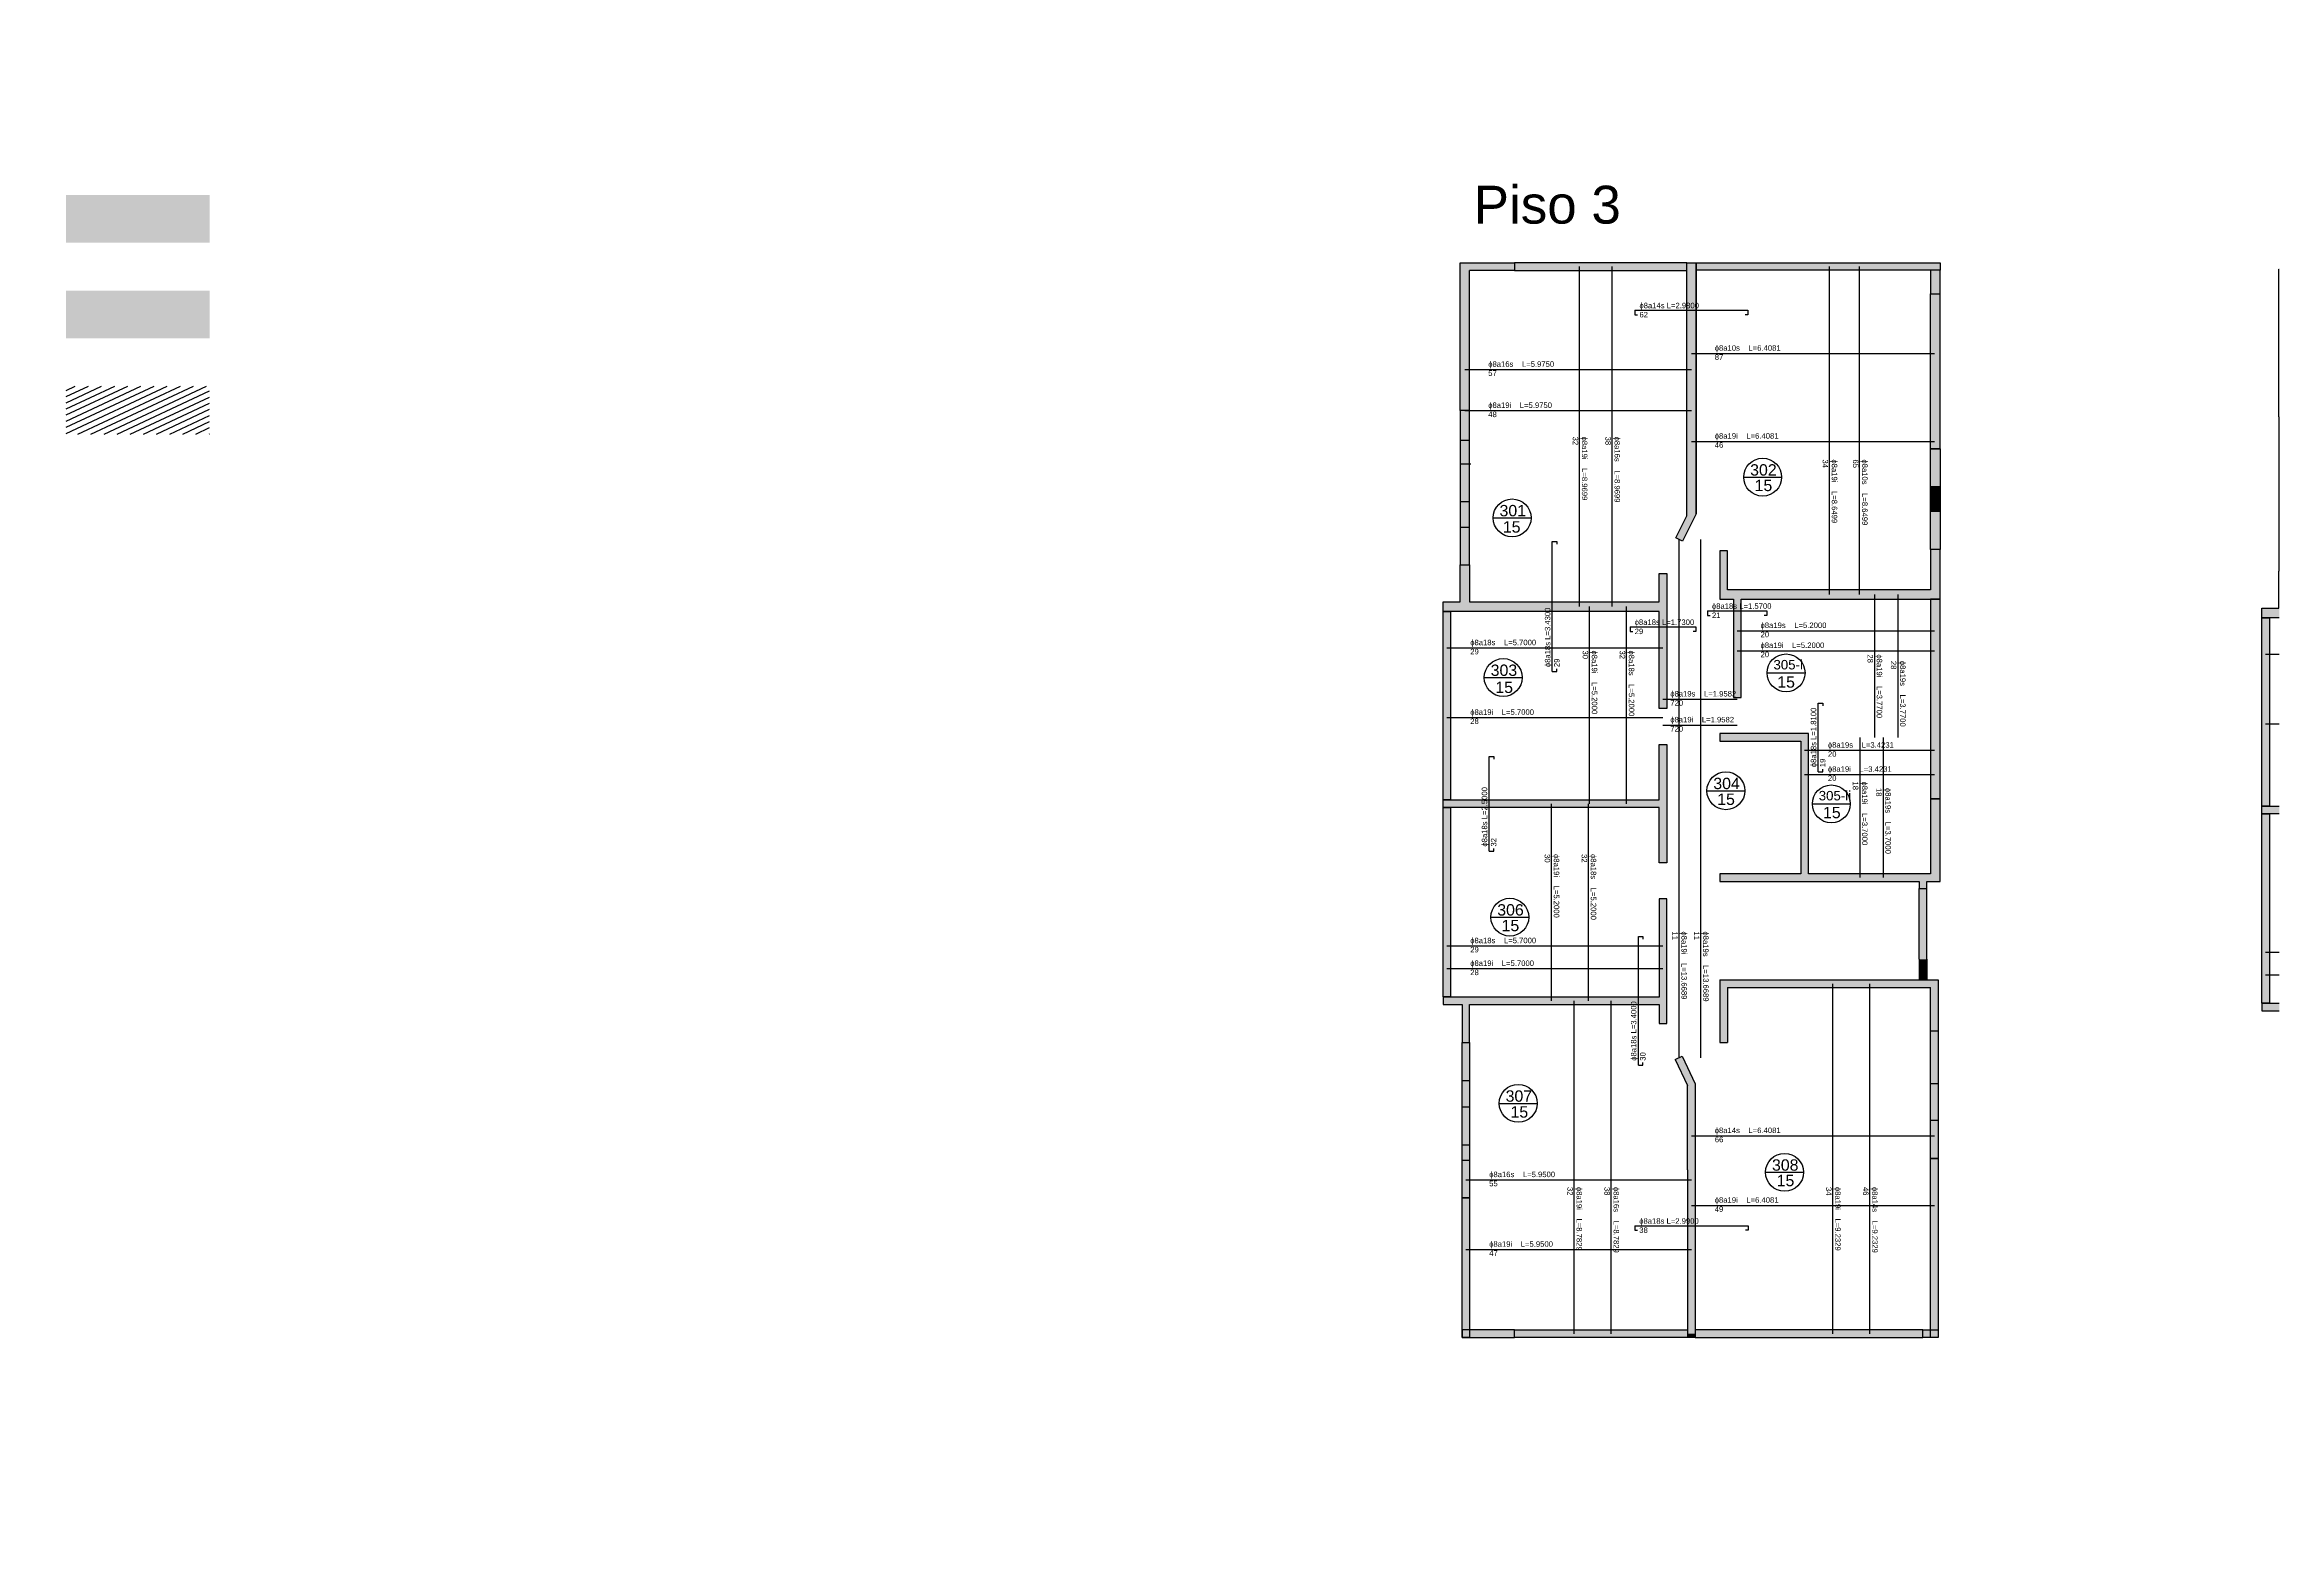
# Paper-space layout 'Piso_tipo' of a CAD drawing. Header units: millimetres. Extents: x 24 to 378, y 38 to 275.
# The model-space entities are those that its viewports show. They can reach past a viewport. Long polylines and large blocks are cut down to what shows.
import ezdxf
from ezdxf.enums import TextEntityAlignment as Align

# ---------------------------------------------------------------- set-up
doc = ezdxf.new("R2010")
doc.units = ezdxf.units.MM
for name, color, linetype in [('ArmaduraLosa', 3, 'Continuous'), ('MUROS_EST', 5, 'Continuous'), ('VIGAS_1', 2, 'Continuous')]:
    doc.layers.add(name, color=color, linetype=linetype)
doc.layers.get('0').off()
doc.styles.add('ROMAND', font='romand', dxfattribs={"height": 31.5})
doc.styles.get("Standard").update_dxf_attribs({"font": 'Arial.ttf'})
pattern_1 = [(0, (0, 0), (0, 6.985), [5.08, -1.905]), (90, (0, 0), (-6.985, 4e-16), [5.08, -1.905])]

# ---------------------------------------------------------------- blocks, each defined once
blk = doc.blocks.new('EJE-1')
at = {"color": 3, "linetype": 'Continuous'}
blk.add_circle((0, 0), 35, dxfattribs=at)
at = {"color": 5, "linetype": 'Continuous', "style": 'ROMAND'}
blk.add_attdef('0', text='', height=25, dxfattribs=at).set_placement((0.2, 0), align=Align.MIDDLE)

msp = doc.modelspace()

# ---------------------------------------------------------------- hatches: boundary and pattern name
at = {"layer": 'MUROS_EST', "transparency": 33554687}
h = msp.add_hatch(color=256, dxfattribs=at)
h.dxf.hatch_style = 1
h.paths.add_polyline_path([(-11.911, 60.363), (-13.411, 60.363), (-13.411, 59.863), (-11.911, 59.863)])
h = msp.add_hatch(dxfattribs=at)
h.set_pattern_fill('_USER', color=5, scale=0.058, angle=25, pattern_type=0)
h.set_pattern_definition([(25, (0, 0), (-0.02451186, 0.05256585), [])])
h.paths.add_polyline_path([(-11.911, 58.363), (-13.411, 58.363), (-13.411, 57.863), (-11.911, 57.863)])
h = msp.add_hatch(dxfattribs=at)
h.set_pattern_fill('ANGLE', color=256)
h.set_pattern_definition(pattern_1)
h.paths.add_polyline_path([(194.041, 28.605), (193.9, 28.62), (193.9, 27.93), (194.041, 27.93)])
h.paths.add_polyline_path([(194.041, 29.958), (193.9, 28.62), (194.041, 28.62)])
h.paths.add_polyline_path([(194.033, 29.88), (193.89, 29.88), (193.89, 28.62), (193.9, 28.62)])
h.paths.add_polyline_path([(194.041, 29.958), (194.041, 30.01), (193.89, 30.01), (193.89, 29.88), (194.033, 29.88)])
h.paths.add_polyline_path([(193.89, 29.94), (193.79, 29.94), (193.79, 29.88), (193.89, 29.88)])
h.paths.add_polyline_path([(193.89, 29.97), (193.79, 29.97), (193.79, 29.94), (193.89, 29.94)])
h.paths.add_polyline_path([(193.89, 30.01), (193.79, 30.01), (193.79, 29.97), (193.89, 29.97)])
h.paths.add_polyline_path([(188.332, 36.548), (188.232, 36.548), (188.232, 35.4), (188.332, 35.4)])
h.paths.add_polyline_path([(187.607, 42.17), (187.482, 42.17), (187.482, 40.809), (187.607, 40.809)])
h.paths.add_polyline_path([(187.482, 42.17), (187.357, 42.17), (187.357, 40.809), (187.482, 40.809)])
h.paths.add_polyline_path([(187.482, 44.05), (187.357, 44.05), (187.357, 42.17), (187.482, 42.17)])
h.paths.add_polyline_path([(187.607, 44.05), (187.482, 44.05), (187.482, 42.17), (187.607, 42.17)])
h.paths.add_polyline_path([(187.482, 44.15), (187.357, 44.15), (187.357, 44.05), (187.482, 44.05)])
h.paths.add_polyline_path([(187.607, 44.15), (187.482, 44.15), (187.482, 44.05), (187.607, 44.05)])
h.paths.add_polyline_path([(181.532, 43.235), (181.382, 43.235), (181.382, 42.17), (181.532, 42.17)])
h.paths.add_polyline_path([(181.532, 42.17), (181.382, 42.17), (181.382, 40.809), (181.532, 40.809)])
h.paths.add_polyline_path([(181.532, 40.809), (181.382, 40.809), (181.382, 40.25), (181.532, 40.25)])
h.paths.add_polyline_path([(181.632, 40.809), (181.532, 40.809), (181.532, 40.25), (181.632, 40.25)])
h.paths.add_polyline_path([(181.532, 35.4), (181.382, 35.4), (181.382, 35.205), (181.532, 35.205)])
h.paths.add_polyline_path([(181.532, 36.18), (181.382, 36.18), (181.382, 35.4), (181.532, 35.4)])
h.paths.add_polyline_path([(181.532, 35.205), (181.382, 35.205), (181.032, 35.205), (181.032, 35.08), (181.532, 35.08)])
h.paths.add_polyline_path([(181.532, 35.08), (181.032, 35.08), (181.032, 34.955), (181.532, 34.955)])
h.paths.add_polyline_path([(181.032, 35.08), (180.932, 35.08), (180.932, 34.955), (181.032, 34.955)])
h.paths.add_polyline_path([(181.032, 35.205), (180.932, 35.205), (180.932, 35.08), (181.032, 35.08)])
h.paths.add_polyline_path([(181.532, 19.273), (181.432, 19.273), (181.432, 15.897), (181.532, 15.897)])
h = msp.add_hatch(dxfattribs=at)
h.set_pattern_fill('ANGLE', color=256)
h.set_pattern_definition(pattern_1)
h.paths.add_polyline_path([(181.532, 42.17), (181.382, 42.17), (181.382, 40.809), (181.532, 40.809)])
h.paths.add_polyline_path([(181.532, 43.235), (181.382, 43.235), (181.382, 42.17), (181.532, 42.17)])
h.paths.add_polyline_path([(181.532, 40.809), (181.382, 40.809), (181.382, 40.25), (181.532, 40.25)])
h.paths.add_polyline_path([(181.632, 40.809), (181.532, 40.809), (181.532, 40.25), (181.632, 40.25)])
h.paths.add_polyline_path([(187.482, 44.05), (187.357, 44.05), (187.357, 42.17), (187.482, 42.17)])
h.paths.add_polyline_path([(187.607, 44.05), (187.482, 44.05), (187.482, 42.17), (187.607, 42.17)])
h.paths.add_polyline_path([(187.482, 44.15), (187.357, 44.15), (187.357, 44.05), (187.482, 44.05)])
h.paths.add_polyline_path([(187.607, 44.15), (187.482, 44.15), (187.482, 44.05), (187.607, 44.05)])
h.paths.add_polyline_path([(187.607, 42.17), (187.482, 42.17), (187.482, 40.809), (187.607, 40.809)])
h.paths.add_polyline_path([(187.482, 42.17), (187.357, 42.17), (187.357, 40.809), (187.482, 40.809)])
h.paths.add_polyline_path([(194.04, 36.334), (193.89, 36.334), (193.89, 35.4), (194.04, 35.4)])
h.paths.add_polyline_path([(186.832, 35.95), (186.732, 35.95), (186.732, 35.4), (186.832, 35.4)])
h.paths.add_polyline_path([(186.732, 35.95), (186.632, 35.95), (186.632, 35.4), (186.732, 35.4)])
h.paths.add_polyline_path([(186.832, 35.4), (186.732, 35.4), (186.732, 35.08), (186.832, 35.08)])
h.paths.add_polyline_path([(186.732, 35.4), (186.632, 35.4), (186.632, 35.205), (185.757, 35.205), (185.757, 35.08), (186.732, 35.08)])
h = msp.add_hatch(dxfattribs=at)
h.set_pattern_fill('ANGLE', color=2)
h.set_pattern_definition(pattern_1)
h.paths.add_polyline_path([(194.04, 44.05), (193.89, 44.05), (193.89, 43.33), (194.04, 43.33)])
h.paths.add_polyline_path([(194.04, 44.15), (193.89, 44.15), (193.89, 44.05), (194.04, 44.05)])
h.paths.add_polyline_path([(188.281, 44.15), (187.607, 44.15), (187.607, 44.05), (188.281, 44.05)])
h.paths.add_polyline_path([(188.281, 44.05), (187.607, 44.05), (187.607, 43.951), (188.281, 43.951)])
h.paths.add_polyline_path([(187.357, 44.15), (185.827, 44.15), (185.827, 44.05), (187.357, 44.05)])
h.paths.add_polyline_path([(187.357, 44.05), (185.827, 44.05), (185.827, 43.95), (187.357, 43.95)])
h.paths.add_polyline_path([(185.827, 44.15), (184.415, 44.15), (184.415, 44.05), (185.827, 44.05)])
h.paths.add_polyline_path([(185.827, 44.05), (184.415, 44.05), (184.415, 43.95), (185.827, 43.95)])
h.paths.add_polyline_path([(184.345, 44.05), (182.815, 44.05), (182.815, 43.95), (184.345, 43.95)])
h.paths.add_polyline_path([(184.415, 44.15), (182.815, 44.15), (182.815, 44.12), (182.887, 44.12), (184.415, 44.12)])
h.paths.add_polyline_path([(184.345, 44.08), (182.815, 44.08), (182.815, 44.05), (184.345, 44.05)])
h.paths.add_polyline_path([(181.517, 40.182), (181.517, 40.25), (181.382, 40.25), (181.382, 39.47), (181.517, 39.47), (181.517, 39.537)])
h.paths.add_polyline_path([(181.532, 39.47), (181.382, 39.47), (181.382, 38.85), (181.532, 38.85)])
h.paths.add_polyline_path([(181.517, 38.782), (181.517, 38.85), (181.382, 38.85), (181.382, 37.85), (181.517, 37.85), (181.517, 37.917)])
h.paths.add_polyline_path([(181.532, 37.85), (181.382, 37.85), (181.382, 37.18), (181.532, 37.18)])
h.paths.add_polyline_path([(181.517, 37.112), (181.517, 37.18), (181.382, 37.18), (181.382, 36.18), (181.517, 36.18), (181.517, 36.247)])
h.paths.add_polyline_path([(182.475, 39.496), (185.677, 39.496), (185.677, 40.195), (182.475, 40.195)], flags=9)
h.paths.add_polyline_path([(186.592, 37.287), (186.786, 37.682), (186.605, 37.771), (186.411, 37.376)], flags=9)
h.paths.add_polyline_path([(183.769, 37.161), (184.354, 37.161), (184.354, 37.356), (183.769, 37.356)], flags=9)
h.paths.add_polyline_path([(183.804, 35.382), (184.389, 35.382), (184.389, 35.577), (183.804, 35.577)], flags=9)
h.paths.add_polyline_path([(185.151, 35.652), (185.151, 36.231), (184.956, 36.231), (184.956, 35.652)], flags=9)
h.paths.add_polyline_path([(182.057, 39.312), (182.057, 39.879), (181.862, 39.879), (181.862, 39.312)], flags=9)
h.paths.add_polyline_path([(182.384, 39.378), (182.969, 39.378), (182.969, 39.573), (182.384, 39.573)], flags=9)
h.paths.add_polyline_path([(182.5, 35.909), (182.5, 36.476), (182.305, 36.476), (182.305, 35.909)], flags=9)
h.paths.add_polyline_path([(185.459, 36.099), (186.025, 36.099), (186.025, 36.294), (185.459, 36.294)], flags=9)
h = msp.add_hatch(dxfattribs=at)
h.set_pattern_fill('ANGLE', color=2)
h.set_pattern_definition(pattern_1)
h.paths.add_polyline_path([(181.517, 40.182), (181.517, 40.25), (181.382, 40.25), (181.382, 39.47), (181.517, 39.47), (181.517, 39.537)])
h = msp.add_hatch(dxfattribs=at)
h.set_pattern_fill('ANGLE', color=2)
h.set_pattern_definition(pattern_1)
h.paths.add_polyline_path([(181.517, 20.412), (181.517, 20.48), (181.432, 20.48), (181.432, 19.48), (181.517, 19.48), (181.517, 19.547)])
h.paths.add_polyline_path([(181.632, 20.48), (181.547, 20.48), (181.547, 20.412), (181.547, 19.547), (181.547, 19.48), (181.632, 19.48)])
h.paths.add_polyline_path([(181.532, 20.88), (181.432, 20.88), (181.432, 20.48), (181.517, 20.48), (181.532, 20.48)])
h.paths.add_polyline_path([(181.517, 23.58), (181.432, 23.58), (181.432, 22.58), (181.517, 22.58), (181.517, 22.647)])
h.paths.add_polyline_path([(194.04, 39.24), (193.905, 39.24), (193.905, 38.307), (193.905, 38.24), (194.04, 38.24)])
h.paths.add_polyline_path([(194.04, 38.24), (193.89, 38.24), (193.89, 37.59), (194.04, 37.59)])
h.paths.add_polyline_path([(193.89, 38.24), (193.79, 38.24), (193.79, 37.59), (193.89, 37.59)])
h.paths.add_polyline_path([(193.875, 37.522), (193.875, 37.59), (193.79, 37.59), (193.79, 36.59), (193.875, 36.59), (193.875, 36.657)])
h.paths.add_polyline_path([(194.04, 37.59), (193.905, 37.59), (193.905, 37.522), (193.905, 36.657), (193.905, 36.59), (194.04, 36.59)])
h.paths.add_polyline_path([(181.672, 20.529), (181.672, 21.114), (181.477, 21.114), (181.477, 20.529)], flags=9)
h.paths.add_polyline_path([(181.092, 24.064), (181.372, 24.064), (181.372, 24.266), (181.092, 24.266)], flags=9)
h = msp.add_hatch(dxfattribs=at)
h.set_pattern_fill('ANGLE', color=2)
h.set_pattern_definition(pattern_1)
h.paths.add_polyline_path([(181.532, 39.47), (181.382, 39.47), (181.382, 38.85), (181.532, 38.85)])
h = msp.add_hatch(dxfattribs=at)
h.set_pattern_fill('ANGLE', color=2)
h.set_pattern_definition(pattern_1)
h.paths.add_polyline_path([(181.517, 37.112), (181.517, 37.18), (181.382, 37.18), (181.382, 36.18), (181.517, 36.18), (181.517, 36.247)])
h.paths.add_polyline_path([(181.532, 37.85), (181.382, 37.85), (181.382, 37.18), (181.517, 37.18), (181.532, 37.18)])
h.paths.add_polyline_path([(181.517, 38.782), (181.517, 38.85), (181.382, 38.85), (181.382, 37.85), (181.517, 37.85), (181.517, 37.917)])
h = msp.add_hatch(color=256, dxfattribs=at)
h.dxf.hatch_style = 1
h.paths.add_polyline_path([(181.411, 23.507), (181.161, 23.507), (181.161, 21.527), (177.937, 21.527), (177.937, 25.227), (175.602, 25.227), (175.602, 25.027), (177.737, 25.027), (177.737, 21.527), (175.602, 21.527), (175.602, 21.327), (180.861, 21.327), (180.861, 21.142), (181.061, 21.142), (181.061, 21.327), (181.412, 21.327)])
h.paths.add_polyline_path([(181.411, 30.087), (181.161, 30.087), (181.161, 29.022), (175.802, 29.022), (175.802, 30.046), (175.602, 30.046), (175.602, 28.772), (175.961, 28.772), (175.961, 26.18), (176.161, 26.18), (176.161, 28.772), (181.411, 28.772)])
h.paths.add_polyline_path([(174.978, 37.647), (174.728, 37.647), (174.728, 37.447), (174.728, 30.973), (174.441, 30.388), (174.621, 30.3), (174.978, 31.028)])
h.paths.add_polyline_path([(169.002, 37.447), (170.185, 37.447), (170.185, 37.647), (168.752, 37.647), (168.752, 33.747), (169.002, 33.747)])
h.paths.add_polyline_path([(174.202, 24.937), (174.002, 24.937), (174.002, 23.477), (168.302, 23.477), (168.302, 23.277), (174.002, 23.277), (174.002, 21.817), (174.202, 21.817)])
h.paths.add_polyline_path([(174.202, 20.867), (174.002, 20.867), (174.002, 18.277), (168.302, 18.277), (168.302, 18.077), (168.802, 18.077), (168.802, 17.077), (169.002, 17.077), (169.002, 18.077), (174.002, 18.077), (174.002, 17.577), (174.202, 17.577)])
h.paths.add_polyline_path([(174.953, 15.987), (174.608, 16.718), (174.427, 16.633), (174.753, 15.942), (174.753, 13.723), (174.752, 9.544), (174.752, 9.294), (174.953, 9.294), (174.953, 9.494), (174.953, 9.541), (174.953, 13.723)])
h.paths.add_polyline_path([(169.002, 12.771), (168.802, 12.771), (168.802, 9.494), (169.002, 9.494)])
h.paths.add_polyline_path([(169.002, 12.977), (168.802, 12.977), (168.802, 12.771), (169.002, 12.771)])
h.paths.add_polyline_path([(170.187, 9.494), (169.002, 9.494), (169.002, 9.294), (170.187, 9.294)])
h.paths.add_polyline_path([(169.002, 9.494), (168.802, 9.494), (168.802, 9.294), (169.002, 9.294)])
h.paths.add_polyline_path([(181.361, 14.017), (181.161, 14.017), (181.161, 12.771), (181.361, 12.771)])
h.paths.add_polyline_path([(181.361, 12.771), (181.161, 12.771), (181.161, 9.494), (181.361, 9.494)])
h.paths.add_polyline_path([(181.161, 9.494), (180.961, 9.494), (180.961, 9.294), (181.161, 9.294)])
h.paths.add_polyline_path([(181.361, 9.494), (181.161, 9.494), (181.161, 9.294), (181.361, 9.294)])
h = msp.add_hatch(color=5, dxfattribs=at)
h.dxf.hatch_style = 1
h.paths.add_polyline_path([(168.902, 37.647), (168.752, 37.647), (168.752, 37.547), (168.902, 37.547)])
h.paths.add_polyline_path([(168.902, 37.547), (168.752, 37.547), (168.752, 36.733), (168.902, 36.733)])
h = msp.add_hatch(color=5, dxfattribs=at)
h.dxf.hatch_style = 1
h.paths.add_polyline_path([(170.185, 37.547), (170.185, 37.647), (168.902, 37.647), (168.902, 37.547)])
h.paths.add_polyline_path([(170.185, 37.447), (170.185, 37.547), (168.902, 37.547), (168.902, 36.733), (169.002, 36.733), (169.002, 37.447)])
h = msp.add_hatch(color=256, dxfattribs=at)
h.dxf.hatch_style = 1
h.paths.add_polyline_path([(203.005, 23.34), (202.755, 23.34), (202.755, 21.36), (199.532, 21.36), (199.532, 25.06), (197.197, 25.06), (197.197, 24.86), (199.332, 24.86), (199.332, 21.36), (197.197, 21.36), (197.197, 21.16), (202.455, 21.16), (202.455, 20.975), (202.655, 20.975), (202.655, 21.16), (203.006, 21.16)])
h.paths.add_polyline_path([(203.005, 29.92), (202.755, 29.92), (202.755, 28.855), (197.397, 28.855), (197.397, 29.879), (197.197, 29.879), (197.197, 28.605), (197.555, 28.605), (197.555, 26.013), (197.755, 26.013), (197.755, 28.605), (203.005, 28.605)])
h.paths.add_polyline_path([(196.572, 37.48), (196.322, 37.48), (196.322, 37.28), (196.322, 30.806), (196.035, 30.221), (196.215, 30.133), (196.572, 30.861)])
h.paths.add_polyline_path([(190.597, 37.28), (191.779, 37.28), (191.779, 37.48), (190.347, 37.48), (190.347, 33.58), (190.597, 33.58)])
h.paths.add_polyline_path([(195.797, 24.77), (195.597, 24.77), (195.597, 23.31), (189.897, 23.31), (189.897, 23.11), (195.597, 23.11), (195.597, 21.65), (195.797, 21.65)])
h.paths.add_polyline_path([(195.797, 20.7), (195.597, 20.7), (195.597, 18.11), (189.897, 18.11), (189.897, 17.91), (190.397, 17.91), (190.397, 16.91), (190.597, 16.91), (190.597, 17.91), (195.597, 17.91), (195.597, 17.41), (195.797, 17.41)])
h.paths.add_polyline_path([(196.547, 15.82), (196.202, 16.551), (196.021, 16.466), (196.347, 15.776), (196.347, 13.556), (196.347, 9.377), (196.347, 9.127), (196.547, 9.127), (196.547, 9.327), (196.547, 9.374), (196.547, 13.556)])
h.paths.add_polyline_path([(190.597, 12.604), (190.397, 12.604), (190.397, 9.327), (190.597, 9.327)])
h.paths.add_polyline_path([(190.597, 12.81), (190.397, 12.81), (190.397, 12.604), (190.597, 12.604)])
h.paths.add_polyline_path([(191.781, 9.327), (190.597, 9.327), (190.597, 9.127), (191.781, 9.127)])
h.paths.add_polyline_path([(190.597, 9.327), (190.397, 9.327), (190.397, 9.127), (190.597, 9.127)])
h.paths.add_polyline_path([(202.955, 13.85), (202.755, 13.85), (202.755, 12.604), (202.955, 12.604)])
h.paths.add_polyline_path([(202.955, 12.604), (202.755, 12.604), (202.755, 9.327), (202.955, 9.327)])
h.paths.add_polyline_path([(202.755, 9.327), (202.555, 9.327), (202.555, 9.127), (202.755, 9.127)])
h.paths.add_polyline_path([(202.955, 9.327), (202.755, 9.327), (202.755, 9.127), (202.955, 9.127)])
h = msp.add_hatch(color=5, dxfattribs=at)
h.dxf.hatch_style = 1
h.paths.add_polyline_path([(190.497, 37.48), (190.347, 37.48), (190.347, 37.38), (190.497, 37.38)])
h.paths.add_polyline_path([(190.497, 37.38), (190.347, 37.38), (190.347, 36.566), (190.497, 36.566)])
h = msp.add_hatch(color=5, dxfattribs=at)
h.dxf.hatch_style = 1
h.paths.add_polyline_path([(191.779, 37.38), (191.779, 37.48), (190.497, 37.48), (190.497, 37.38)])
h.paths.add_polyline_path([(191.779, 37.28), (191.779, 37.38), (190.497, 37.38), (190.497, 36.566), (190.597, 36.566), (190.597, 37.28)])
h = msp.add_hatch(color=5, dxfattribs=at)
h.dxf.hatch_style = 1
h.paths.add_polyline_path([(181.261, 36.827), (181.161, 36.827), (181.161, 36.427), (181.261, 36.427)])
h.paths.add_polyline_path([(181.411, 36.827), (181.261, 36.827), (181.261, 36.427), (181.411, 36.427)])
h.paths.add_polyline_path([(181.261, 36.427), (181.161, 36.427), (181.161, 35.667), (181.261, 35.667)])
h.paths.add_polyline_path([(181.411, 36.427), (181.261, 36.427), (181.261, 35.667), (181.411, 35.667)])
h.paths.add_polyline_path([(181.411, 35.667), (181.261, 35.667), (181.261, 34.307), (181.411, 34.307)])
h.paths.add_polyline_path([(181.261, 35.667), (181.161, 35.667), (181.161, 34.307), (181.261, 34.307)])
h = msp.add_hatch(dxfattribs=at)
h.set_pattern_fill('ANGLE', color=256)
h.set_pattern_definition(pattern_1)
h.paths.add_polyline_path([(189.48, 35.525), (189.286, 35.525), (188.69, 35.525), (188.69, 35.4), (189.48, 35.4)])
h.paths.add_polyline_path([(188.332, 36.548), (188.232, 36.548), (188.232, 35.4), (188.332, 35.4)])
h.paths.add_polyline_path([(190.467, 27.93), (188.69, 27.93), (188.69, 27.83), (190.467, 27.83)])
h.paths.add_polyline_path([(188.69, 27.93), (188.332, 27.93), (188.332, 27.83), (188.69, 27.83)])
h.paths.add_polyline_path([(194.041, 28.605), (193.9, 28.62), (193.9, 27.93), (194.041, 27.93)])
h.paths.add_polyline_path([(194.041, 29.88), (194.033, 29.88), (193.9, 28.62), (194.041, 28.62)])
h.paths.add_polyline_path([(194.033, 29.88), (193.89, 29.88), (193.89, 28.62), (193.9, 28.62)])
h = msp.add_hatch(dxfattribs=at)
h.set_pattern_fill('ANGLE', color=256)
h.set_pattern_definition(pattern_1)
h.paths.add_polyline_path([(181.532, 36.18), (181.382, 36.18), (181.382, 35.4), (181.532, 35.4)])
h.paths.add_polyline_path([(181.532, 35.4), (181.382, 35.4), (181.382, 35.205), (181.032, 35.205), (181.032, 35.08), (181.532, 35.08)])
h.paths.add_polyline_path([(181.532, 35.08), (181.032, 35.08), (181.032, 34.955), (181.532, 34.955)])
h.paths.add_polyline_path([(181.032, 35.08), (180.932, 35.08), (180.932, 34.955), (181.032, 34.955)])
h.paths.add_polyline_path([(181.032, 35.205), (180.932, 35.205), (180.932, 35.08), (181.032, 35.08)])
h = msp.add_hatch(color=5, dxfattribs=at)
h.dxf.hatch_style = 1
h.paths.add_polyline_path([(181.261, 34.307), (181.161, 34.307), (181.161, 32.737), (181.246, 32.737), (181.246, 32.737), (181.261, 32.737)])
h.paths.add_polyline_path([(181.411, 34.307), (181.261, 34.307), (181.261, 32.737), (181.411, 32.737)])
h = msp.add_hatch(color=2, dxfattribs=at)
h.dxf.hatch_style = 1
h.paths.add_polyline_path([(169.002, 33.747), (168.752, 33.747), (168.752, 32.967), (169.002, 32.967)])
h.paths.add_polyline_path([(169.002, 32.347), (168.752, 32.347), (168.752, 31.347), (169.002, 31.347)])
h.paths.add_polyline_path([(169.002, 30.677), (168.752, 30.677), (168.752, 29.677), (169.002, 29.677)])
h = msp.add_hatch(color=2, dxfattribs=at)
h.dxf.hatch_style = 1
h.paths.add_polyline_path([(190.597, 33.58), (190.347, 33.58), (190.347, 32.8), (190.597, 32.8)])
h.paths.add_polyline_path([(190.597, 32.18), (190.347, 32.18), (190.347, 31.18), (190.597, 31.18)])
h.paths.add_polyline_path([(190.597, 30.51), (190.347, 30.51), (190.347, 29.51), (190.597, 29.51)])
h = msp.add_hatch(color=5, dxfattribs=at)
h.dxf.hatch_style = 1
h.paths.add_polyline_path([(169.002, 32.967), (168.752, 32.967), (168.752, 32.347), (169.002, 32.347)])
h.paths.add_polyline_path([(169.002, 31.347), (168.752, 31.347), (168.752, 30.677), (169.002, 30.677)])
h = msp.add_hatch(color=2, dxfattribs=at)
h.dxf.hatch_style = 1
h.paths.add_polyline_path([(181.411, 32.737), (181.161, 32.737), (181.161, 31.737), (181.411, 31.737)])
h.paths.add_polyline_path([(181.411, 31.087), (181.161, 31.087), (181.161, 30.087), (181.411, 30.087)])
h = msp.add_hatch(color=5, dxfattribs=at)
h.dxf.hatch_style = 1
h.paths.add_polyline_path([(190.597, 32.8), (190.347, 32.8), (190.347, 32.18), (190.597, 32.18)])
h.paths.add_polyline_path([(190.597, 31.18), (190.347, 31.18), (190.347, 30.51), (190.597, 30.51)])
h = msp.add_hatch(dxfattribs=at)
h.set_pattern_fill('ANGLE', color=2)
h.set_pattern_definition(pattern_1)
h.paths.add_polyline_path([(181.032, 31.63), (180.932, 31.63), (180.932, 29.98), (181.032, 29.98)])
h.paths.add_polyline_path([(181.032, 32.39), (180.932, 32.39), (180.932, 31.63), (181.032, 31.63)])
h.paths.add_polyline_path([(181.132, 31.63), (181.032, 31.63), (181.032, 29.98), (181.132, 29.98)])
h.paths.add_polyline_path([(181.132, 32.39), (181.032, 32.39), (181.032, 31.63), (181.132, 31.63)])
h.paths.add_polyline_path([(181.032, 29.78), (180.932, 29.78), (180.932, 28.62), (181.032, 28.62)])
h.paths.add_polyline_path([(181.132, 29.78), (181.032, 29.78), (181.032, 28.62), (181.132, 28.62)])
h.paths.add_polyline_path([(181.032, 28.62), (180.932, 28.62), (180.932, 27.93), (181.032, 27.93)])
h.paths.add_polyline_path([(181.132, 28.62), (181.032, 28.62), (181.032, 27.93), (181.132, 27.93)])
h.paths.add_polyline_path([(181.032, 27.93), (180.932, 27.93), (180.932, 27.37), (181.032, 27.37)])
h.paths.add_polyline_path([(181.132, 27.93), (181.032, 27.93), (181.032, 27.37), (181.132, 27.37)])
h.paths.add_polyline_path([(180.982, 27.28), (180.932, 27.28), (180.932, 25.13), (180.982, 25.13)])
h.paths.add_polyline_path([(181.132, 27.28), (181.042, 27.28), (181.042, 27.207), (181.042, 26.088), (181.042, 26.021), (181.032, 26.021), (181.032, 25.13), (181.132, 25.13)])
h = msp.add_hatch(dxfattribs=at)
h.set_pattern_fill('ANGLE', color=2)
h.set_pattern_definition(pattern_1)
h.paths.add_polyline_path([(181.032, 32.39), (180.932, 32.39), (180.932, 31.63), (181.032, 31.63)])
h.paths.add_polyline_path([(181.132, 32.39), (181.032, 32.39), (181.032, 31.63), (181.132, 31.63)])
h.paths.add_polyline_path([(181.032, 31.63), (180.932, 31.63), (180.932, 29.98), (181.032, 29.98)])
h.paths.add_polyline_path([(181.132, 31.63), (181.032, 31.63), (181.032, 29.98), (181.132, 29.98)])
h.paths.add_polyline_path([(181.032, 29.78), (180.932, 29.78), (180.932, 28.62), (181.032, 28.62)])
h.paths.add_polyline_path([(181.132, 29.78), (181.032, 29.78), (181.032, 28.62), (181.132, 28.62)])
h.paths.add_polyline_path([(181.032, 27.93), (180.932, 27.93), (180.932, 27.37), (181.032, 27.37)])
h.paths.add_polyline_path([(181.132, 27.93), (181.032, 27.93), (181.032, 27.37), (181.132, 27.37)])
h.paths.add_polyline_path([(181.132, 28.62), (181.032, 28.62), (181.032, 27.93), (181.132, 27.93)])
h.paths.add_polyline_path([(181.032, 28.62), (180.932, 28.62), (180.932, 27.93), (181.032, 27.93)])
h.paths.add_polyline_path([(181.132, 27.28), (181.042, 27.28), (181.042, 27.207), (181.042, 26.088), (181.042, 26.021), (181.032, 26.021), (181.032, 25.776), (181.132, 25.776)])
h.paths.add_polyline_path([(181.132, 25.776), (181.032, 25.776), (181.032, 25.13), (181.132, 25.13)])
h.paths.add_polyline_path([(181.532, 22.58), (181.432, 22.58), (181.432, 21.88), (181.532, 21.88)])
h = msp.add_hatch(color=5, dxfattribs=at)
h.dxf.hatch_style = 1
h.paths.add_polyline_path([(181.411, 31.737), (181.161, 31.737), (181.161, 31.087), (181.411, 31.087)])
h = msp.add_hatch(color=256, dxfattribs=at)
h.dxf.hatch_style = 1
h.paths.add_polyline_path([(168.752, 28.702), (168.302, 28.702), (168.302, 28.452), (174.002, 28.452), (174.002, 25.887), (174.202, 25.887), (174.202, 29.447), (174.002, 29.447), (174.002, 28.702), (169.002, 28.702), (169.002, 29.677), (168.752, 29.677)])
h = msp.add_hatch(color=256, dxfattribs=at)
h.dxf.hatch_style = 1
h.paths.add_polyline_path([(190.347, 28.535), (189.897, 28.535), (189.897, 28.285), (195.597, 28.285), (195.597, 25.72), (195.797, 25.72), (195.797, 29.28), (195.597, 29.28), (195.597, 28.535), (190.597, 28.535), (190.597, 29.51), (190.347, 29.51)])
h = msp.add_hatch(color=2, dxfattribs=at)
h.dxf.hatch_style = 1
h.paths.add_polyline_path([(181.411, 28.772), (181.161, 28.772), (181.161, 25.776), (181.411, 25.776)])
h.paths.add_polyline_path([(181.411, 25.776), (181.161, 25.776), (181.161, 23.507), (181.411, 23.507)])
h = msp.add_hatch(dxfattribs=at)
h.set_pattern_fill('ANGLE', color=256)
h.set_pattern_definition(pattern_1)
h.paths.add_polyline_path([(138.462, 24.68), (137.487, 24.68), (137.487, 24.58), (138.362, 24.58), (138.362, 24.08), (138.462, 24.08)])
h.paths.add_polyline_path([(138.562, 24.68), (138.462, 24.68), (138.462, 24.08), (138.562, 24.08)])
h.paths.add_polyline_path([(138.462, 25.13), (138.362, 25.13), (138.362, 24.78), (137.487, 24.78), (137.487, 24.68), (138.462, 24.68)])
h.paths.add_polyline_path([(138.562, 25.13), (138.462, 25.13), (138.462, 24.68), (138.562, 24.68)])
h.paths.add_polyline_path([(190.467, 27.93), (188.69, 27.93), (188.69, 27.83), (190.467, 27.83)])
h.paths.add_polyline_path([(188.69, 27.93), (188.332, 27.93), (188.332, 27.83), (188.69, 27.83)])
h = msp.add_hatch(dxfattribs=at)
h.set_pattern_fill('ANGLE', color=2)
h.set_pattern_definition(pattern_1)
h.paths.add_polyline_path([(181.517, 21.812), (181.517, 21.88), (181.432, 21.88), (181.432, 20.88), (181.517, 20.88), (181.517, 20.947)])
h.paths.add_polyline_path([(181.532, 22.58), (181.432, 22.58), (181.432, 21.88), (181.517, 21.88), (181.532, 21.88)])
h.paths.add_polyline_path([(181.517, 22.647), (181.517, 23.58), (181.432, 23.58), (181.432, 22.58), (181.517, 22.58)])
h = msp.add_hatch(dxfattribs=at)
h.set_pattern_fill('ANGLE', color=2)
h.set_pattern_definition(pattern_1)
h.paths.add_polyline_path([(181.517, 21.812), (181.517, 21.88), (181.432, 21.88), (181.432, 20.88), (181.517, 20.88), (181.517, 20.947)])
h = msp.add_hatch(color=2, dxfattribs=at)
h.dxf.hatch_style = 1
h.paths.add_polyline_path([(181.061, 21.142), (180.861, 21.142), (180.861, 19.273), (181.061, 19.273)])
h = msp.add_hatch(dxfattribs=at)
h.set_pattern_fill('ANGLE', color=2)
h.set_pattern_definition(pattern_1)
h.paths.add_polyline_path([(181.532, 20.88), (181.432, 20.88), (181.432, 20.48), (181.532, 20.48)])
h.paths.add_polyline_path([(181.632, 20.88), (181.532, 20.88), (181.532, 20.48), (181.632, 20.48)])
h.paths.add_polyline_path([(181.632, 20.48), (181.547, 20.48), (181.547, 20.412), (181.547, 19.547), (181.547, 19.48), (181.632, 19.48), (181.632, 19.48)])
h = msp.add_hatch(dxfattribs=at)
h.set_pattern_fill('ANGLE', color=2)
h.set_pattern_definition(pattern_1)
h.paths.add_polyline_path([(181.517, 20.412), (181.517, 20.48), (181.432, 20.48), (181.432, 19.48), (181.517, 19.48), (181.517, 19.547)])
h = msp.add_hatch(dxfattribs=at)
h.set_pattern_fill('ANGLE', color=256)
h.set_pattern_definition(pattern_1)
h.paths.add_polyline_path([(181.532, 19.48), (181.432, 19.48), (181.432, 15.897), (181.532, 15.897)])
h = msp.add_hatch(dxfattribs=at)
h.set_pattern_fill('ANGLE', color=256)
h.set_pattern_definition(pattern_1)
h.paths.add_polyline_path([(181.532, 19.48), (181.432, 19.48), (181.432, 19.273), (181.532, 19.273)])
h = msp.add_hatch(dxfattribs=at)
h.set_pattern_fill('ANGLE', color=256)
h.set_pattern_definition(pattern_1)
h.paths.add_polyline_path([(182.817, 15.997), (181.632, 15.997), (181.632, 19.48), (181.532, 19.48), (181.532, 15.897), (182.817, 15.897)], flags=17)
h.paths.add_polyline_path([(181.632, 19.48), (181.532, 19.48), (181.532, 15.897), (182.817, 15.897), (182.817, 15.997), (181.632, 15.997)], flags=17)
h = msp.add_hatch(color=256, dxfattribs=at)
h.dxf.hatch_style = 1
h.paths.add_polyline_path([(181.061, 19.273), (180.861, 19.273), (180.861, 18.727), (181.061, 18.727)])
h = msp.add_hatch(color=5, dxfattribs=at)
h.dxf.hatch_style = 1
h.paths.add_polyline_path([(175.702, 18.627), (175.602, 18.627), (175.602, 18.177), (175.702, 18.177)])
h.paths.add_polyline_path([(175.702, 18.727), (175.602, 18.727), (175.602, 18.627), (175.702, 18.627)])
h.paths.add_polyline_path([(176.061, 18.727), (175.702, 18.727), (175.702, 18.627), (176.061, 18.627)])
h.paths.add_polyline_path([(176.061, 18.627), (175.702, 18.627), (175.702, 18.177), (175.802, 18.177), (175.802, 18.527), (176.061, 18.527)])
h.paths.add_polyline_path([(175.802, 18.177), (175.702, 18.177), (175.702, 17.077), (175.802, 17.077)])
h.paths.add_polyline_path([(175.702, 18.177), (175.602, 18.177), (175.602, 17.077), (175.702, 17.077)])
h.paths.add_polyline_path([(177.837, 18.627), (176.061, 18.627), (176.061, 18.527), (177.837, 18.527)])
h.paths.add_polyline_path([(177.837, 18.727), (176.061, 18.727), (176.061, 18.627), (177.837, 18.627)])
h.paths.add_polyline_path([(180.961, 18.727), (177.837, 18.727), (177.837, 18.627), (180.961, 18.627)])
h.paths.add_polyline_path([(180.961, 18.627), (177.837, 18.627), (177.837, 18.527), (180.961, 18.527)])
h.paths.add_polyline_path([(181.261, 18.627), (180.961, 18.627), (180.961, 18.527), (181.161, 18.527), (181.161, 18.177), (181.261, 18.177)])
h.paths.add_polyline_path([(181.261, 18.727), (180.961, 18.727), (180.961, 18.627), (181.261, 18.627)])
h.paths.add_polyline_path([(181.361, 18.727), (181.261, 18.727), (181.261, 18.627), (181.361, 18.627)])
h.paths.add_polyline_path([(181.361, 18.627), (181.261, 18.627), (181.261, 18.177), (181.361, 18.177)])
h.paths.add_polyline_path([(181.118, 11.97), (181.404, 11.97), (181.404, 12.173), (181.118, 12.173)], flags=9)
h.paths.add_polyline_path([(184.03, 18.034), (184.03, 18.32), (183.828, 18.32), (183.828, 18.034)], flags=9)
h.paths.add_polyline_path([(184.93, 13.806), (184.93, 14.414), (184.728, 14.414), (184.728, 13.806)], flags=9)
h = msp.add_hatch(color=5, dxfattribs=at)
h.dxf.hatch_style = 1
h.paths.add_polyline_path([(174.953, 13.723), (174.953, 14.13), (174.852, 14.13), (174.852, 9.394), (174.947, 9.394), (174.953, 9.395), (174.953, 9.541)])
h.paths.add_polyline_path([(174.193, 17.376), (174.193, 17.942), (173.998, 17.942), (173.998, 17.376)], flags=9)
h.paths.add_polyline_path([(173.993, 13.351), (173.993, 13.936), (173.798, 13.936), (173.798, 13.351)], flags=9)
h.paths.add_polyline_path([(174.193, 13.734), (174.193, 14.319), (173.998, 14.319), (173.998, 13.734)], flags=9)
h.paths.add_polyline_path([(174.193, 12.353), (174.193, 12.92), (173.998, 12.92), (173.998, 12.353)], flags=9)
h.paths.add_polyline_path([(174.193, 15.806), (174.193, 16.372), (173.998, 16.372), (173.998, 15.806)], flags=9)
h.paths.add_polyline_path([(174.193, 14.547), (174.193, 15.132), (173.998, 15.132), (173.998, 14.547)], flags=9)
h.paths.add_polyline_path([(169.243, 17.887), (169.243, 18.472), (169.048, 18.472), (169.048, 17.887)], flags=9)
h.paths.add_polyline_path([(172.331, 16.422), (172.91, 16.422), (172.91, 16.617), (172.331, 16.617)], flags=9)
h.paths.add_polyline_path([(174.835, 17.376), (174.835, 17.942), (174.64, 17.942), (174.64, 17.376)], flags=9)
h.paths.add_polyline_path([(171.083, 10.707), (171.668, 10.707), (171.668, 10.902), (171.083, 10.902)], flags=9)
h.paths.add_polyline_path([(175.376, 15.557), (175.942, 15.557), (175.942, 15.752), (175.376, 15.752)], flags=9)
h.paths.add_polyline_path([(170.01, 17.21), (170.595, 17.21), (170.595, 17.405), (170.01, 17.405)], flags=9)
h.paths.add_polyline_path([(169.808, 14.894), (169.808, 15.461), (169.613, 15.461), (169.613, 14.894)], flags=9)
h.paths.add_polyline_path([(170.287, 15.21), (170.872, 15.21), (170.872, 15.405), (170.287, 15.405)], flags=9)
h.paths.add_polyline_path([(170.056, 11.998), (170.641, 11.998), (170.641, 12.193), (170.056, 12.193)], flags=9)
h.paths.add_polyline_path([(169.761, 12.922), (172.928, 12.922), (172.928, 13.621), (169.761, 13.621)], flags=9)
h.paths.add_polyline_path([(175.014, 14.146), (175.3, 14.146), (175.3, 14.349), (175.014, 14.349)], flags=9)
h.paths.add_polyline_path([(175.042, 16.753), (175.246, 16.32), (175.429, 16.407), (175.225, 16.84)], flags=9)
h.paths.add_polyline_path([(173.504, 16.624), (173.682, 16.903), (173.511, 17.012), (173.333, 16.732)], flags=9)
h.paths.add_polyline_path([(173.367, 12.398), (173.367, 12.961), (173.164, 12.961), (173.164, 12.398)], flags=9)
h.paths.add_polyline_path([(170.834, 14.395), (174.036, 14.395), (174.036, 15.094), (170.834, 15.094)], flags=9)
h = msp.add_hatch(color=5, dxfattribs=at)
h.dxf.hatch_style = 1
h.paths.add_polyline_path([(181.161, 17.387), (181.261, 17.387), (181.261, 18.177), (181.161, 18.177)])
h.paths.add_polyline_path([(181.361, 18.177), (181.261, 18.177), (181.261, 17.387), (181.27, 17.387), (181.361, 17.387)])
h = msp.add_hatch(color=5, dxfattribs=at)
h.dxf.hatch_style = 1
h.paths.add_polyline_path([(174.852, 9.394), (174.752, 9.394), (174.752, 9.294), (174.852, 9.294)])
h.paths.add_polyline_path([(174.953, 9.394), (174.852, 9.394), (174.852, 9.294), (174.953, 9.294)])
at = {"layer": 'VIGAS_1', "transparency": 33554687}
h = msp.add_hatch(color=2, dxfattribs=at)
h.dxf.hatch_style = 1
h.paths.add_polyline_path([(-11.911, 59.363), (-13.411, 59.363), (-13.411, 58.863), (-11.911, 58.863)])
h = msp.add_hatch(dxfattribs=at)
h.set_pattern_fill('ANGLE', color=5)
h.set_pattern_definition(pattern_1)
h.paths.add_polyline_path([(138.462, 31.44), (138.362, 31.44), (138.362, 29.98), (132.762, 29.98), (132.762, 29.88), (138.462, 29.88)])
h.paths.add_polyline_path([(138.562, 31.44), (138.462, 31.44), (138.462, 29.88), (138.562, 29.88)])
h.paths.add_polyline_path([(138.462, 29.88), (132.762, 29.88), (132.762, 29.78), (138.362, 29.78), (138.362, 28.62), (138.462, 28.62)])
h.paths.add_polyline_path([(138.462, 28.62), (138.362, 28.62), (138.362, 28.32), (138.462, 28.32)])
h.paths.add_polyline_path([(138.562, 28.62), (138.462, 28.62), (138.462, 28.32), (138.562, 28.32)])
h.paths.add_polyline_path([(141.593, 27.93), (140.42, 27.93), (140.42, 27.83), (141.593, 27.83)])
h.paths.add_polyline_path([(140.42, 27.93), (140.062, 27.93), (140.062, 27.83), (140.42, 27.83)])
h.paths.add_polyline_path([(140.062, 27.93), (139.962, 27.93), (139.962, 27.83), (140.062, 27.83)])
h.paths.add_polyline_path([(142.197, 27.93), (141.593, 27.93), (141.593, 27.83), (142.197, 27.83)])
h.paths.add_polyline_path([(142.197, 29.88), (142.097, 29.88), (142.097, 28.62), (142.197, 28.62)])
h.paths.add_polyline_path([(142.297, 29.88), (142.197, 29.88), (142.197, 28.62), (142.297, 28.62), (142.297, 29.2)])
h.paths.add_polyline_path([(142.297, 30.972), (142.197, 30.972), (142.197, 29.88), (142.297, 29.88)])
h.paths.add_polyline_path([(142.197, 30.972), (142.097, 30.972), (142.097, 29.88), (142.197, 29.88)])
h.paths.add_polyline_path([(142.197, 31.63), (140.42, 31.63), (140.42, 31.53), (142.097, 31.53), (142.097, 30.972), (142.197, 30.972)])
h.paths.add_polyline_path([(142.297, 31.63), (142.197, 31.63), (142.197, 30.972), (142.297, 30.972)])
h.paths.add_polyline_path([(142.297, 31.73), (142.197, 31.73), (142.197, 31.63), (142.297, 31.63)])
h.paths.add_polyline_path([(142.197, 31.73), (140.42, 31.73), (140.42, 31.63), (142.197, 31.63)])
h.paths.add_polyline_path([(140.42, 31.73), (140.062, 31.73), (140.062, 31.63), (140.42, 31.63)])
h.paths.add_polyline_path([(140.062, 31.73), (139.962, 31.73), (139.962, 31.63), (140.062, 31.63)])
h.paths.add_polyline_path([(140.062, 31.63), (139.962, 31.63), (139.962, 31.53), (140.062, 31.53)])
h.paths.add_polyline_path([(140.42, 31.63), (140.062, 31.63), (140.062, 31.53), (140.42, 31.53)])
h.paths.add_polyline_path([(133.362, 24.58), (137.487, 24.58), (137.487, 24.68), (132.762, 24.68), (132.762, 24.58), (133.162, 24.58), (133.162, 24.048), (133.262, 24.048), (133.362, 24.048)])
h.paths.add_polyline_path([(133.362, 24.048), (133.262, 24.048), (133.162, 24.048), (133.162, 21.88), (133.362, 21.88)])
h.paths.add_polyline_path([(137.487, 24.78), (132.762, 24.78), (132.762, 24.68), (137.487, 24.68)])
h.paths.add_polyline_path([(138.462, 24.68), (137.487, 24.68), (137.487, 24.58), (138.362, 24.58), (138.362, 24.08), (138.462, 24.08)])
h.paths.add_polyline_path([(138.562, 24.68), (138.462, 24.68), (138.462, 24.08), (138.562, 24.08)])
h.paths.add_polyline_path([(138.462, 25.13), (138.362, 25.13), (138.362, 24.78), (137.487, 24.78), (137.487, 24.68), (138.462, 24.68)])
h.paths.add_polyline_path([(138.562, 25.13), (138.462, 25.13), (138.462, 24.68), (138.562, 24.68)])
h.paths.add_polyline_path([(140.062, 25.13), (139.962, 25.13), (139.962, 24.68), (140.062, 24.68)])
h.paths.add_polyline_path([(140.162, 25.03), (140.42, 25.03), (140.42, 25.13), (140.062, 25.13), (140.062, 24.68), (140.162, 24.68)])
h.paths.add_polyline_path([(140.162, 24.68), (140.062, 24.68), (140.062, 24.33), (140.162, 24.33)])
h.paths.add_polyline_path([(140.062, 24.68), (139.962, 24.68), (139.962, 24.33), (140.062, 24.33)])
h.paths.add_polyline_path([(140.062, 25.23), (139.962, 25.23), (139.962, 25.13), (140.062, 25.13)])
h.paths.add_polyline_path([(140.42, 25.23), (140.062, 25.23), (140.062, 25.13), (140.42, 25.13)])
h.paths.add_polyline_path([(140.768, 25.23), (140.42, 25.23), (140.42, 25.13), (140.768, 25.13)])
h.paths.add_polyline_path([(140.768, 25.13), (140.42, 25.13), (140.42, 25.03), (140.768, 25.03)])
h.paths.add_polyline_path([(142.197, 25.23), (140.768, 25.23), (140.768, 25.13), (142.197, 25.13)])
h.paths.add_polyline_path([(142.197, 25.13), (140.768, 25.13), (140.768, 25.03), (140.812, 25.03), (142.197, 25.03)])
h.paths.add_polyline_path([(145.32, 25.23), (142.197, 25.23), (142.197, 25.13), (145.32, 25.13)])
h.paths.add_polyline_path([(145.32, 25.13), (142.197, 25.13), (142.197, 25.03), (145.32, 25.03)])
h.paths.add_polyline_path([(145.72, 25.13), (145.32, 25.13), (145.32, 25.03), (145.52, 25.03), (145.52, 24.68), (145.72, 24.68)])
h.paths.add_polyline_path([(145.72, 25.23), (145.42, 25.23), (145.32, 25.23), (145.32, 25.13), (145.72, 25.13)])
h.paths.add_polyline_path([(145.72, 24.68), (145.52, 24.68), (145.52, 23.89), (145.72, 23.89)])
h.paths.add_polyline_path([(181.532, 19.273), (181.432, 19.273), (181.432, 15.897), (181.532, 15.897)])
h.paths.add_polyline_path([(181.532, 19.48), (181.432, 19.48), (181.432, 19.273), (181.532, 19.273)])
h.paths.add_polyline_path([(190.467, 27.93), (188.69, 27.93), (188.69, 27.83), (190.467, 27.83)])
h.paths.add_polyline_path([(188.69, 27.93), (188.332, 27.93), (188.332, 27.83), (188.69, 27.83)])
h.paths.add_polyline_path([(194.041, 29.958), (193.9, 28.62), (194.041, 28.62)])
h.paths.add_polyline_path([(194.041, 28.605), (193.9, 28.62), (193.9, 27.93), (194.041, 27.93)])
h.paths.add_polyline_path([(194.033, 29.88), (193.89, 29.88), (193.89, 28.62), (193.9, 28.62)])
h.paths.add_polyline_path([(194.041, 29.958), (194.041, 30.01), (193.89, 30.01), (193.89, 29.88), (194.033, 29.88)])
h.paths.add_polyline_path([(193.89, 29.94), (193.79, 29.94), (193.79, 29.88), (193.89, 29.88)])
h.paths.add_polyline_path([(193.89, 30.01), (193.79, 30.01), (193.79, 29.97), (193.89, 29.97)])
h.paths.add_polyline_path([(181.532, 36.18), (181.382, 36.18), (181.382, 35.4), (181.532, 35.4)])
h.paths.add_polyline_path([(181.532, 35.4), (181.382, 35.4), (181.382, 35.205), (181.532, 35.205)])
h.paths.add_polyline_path([(181.532, 35.205), (181.382, 35.205), (181.032, 35.205), (181.032, 35.08), (181.532, 35.08)])
h.paths.add_polyline_path([(181.532, 35.08), (181.032, 35.08), (181.032, 34.955), (181.532, 34.955)])
h.paths.add_polyline_path([(181.032, 35.205), (180.932, 35.205), (180.932, 35.08), (181.032, 35.08)])
h.paths.add_polyline_path([(181.032, 35.08), (180.932, 35.08), (180.932, 34.955), (181.032, 34.955)])
h.paths.add_polyline_path([(186.832, 35.95), (186.732, 35.95), (186.732, 35.4), (186.832, 35.4)])
h.paths.add_polyline_path([(186.732, 35.95), (186.632, 35.95), (186.632, 35.4), (186.732, 35.4)])
h.paths.add_polyline_path([(186.832, 35.4), (186.732, 35.4), (186.732, 35.08), (186.832, 35.08)])
h.paths.add_polyline_path([(188.332, 36.548), (188.232, 36.548), (188.232, 35.4), (188.332, 35.4)])
h.paths.add_polyline_path([(187.482, 42.17), (187.357, 42.17), (187.357, 40.809), (187.482, 40.809)])
h.paths.add_polyline_path([(187.607, 42.17), (187.482, 42.17), (187.482, 40.809), (187.607, 40.809)])
h.paths.add_polyline_path([(187.607, 44.05), (187.482, 44.05), (187.482, 42.17), (187.607, 42.17)])
h.paths.add_polyline_path([(187.482, 44.05), (187.357, 44.05), (187.357, 42.17), (187.482, 42.17)])
h.paths.add_polyline_path([(181.532, 43.235), (181.382, 43.235), (181.382, 42.17), (181.532, 42.17)])
h.paths.add_polyline_path([(181.532, 42.17), (181.382, 42.17), (181.382, 40.809), (181.532, 40.809)])
h.paths.add_polyline_path([(181.532, 40.809), (181.382, 40.809), (181.382, 40.25), (181.532, 40.25)])
h.paths.add_polyline_path([(181.632, 40.809), (181.532, 40.809), (181.532, 40.25), (181.632, 40.25)])
h = msp.add_hatch(dxfattribs=at)
h.set_pattern_fill('ANGLE', color=256)
h.set_pattern_definition(pattern_1)
h.paths.add_polyline_path([(181.517, 23.58), (181.432, 23.58), (181.432, 22.58), (181.517, 22.58), (181.517, 22.647)])
h.paths.add_polyline_path([(181.532, 22.58), (181.432, 22.58), (181.432, 21.88), (181.532, 21.88)])
h.paths.add_polyline_path([(181.517, 21.812), (181.517, 21.88), (181.432, 21.88), (181.432, 20.88), (181.517, 20.88), (181.517, 20.947)])
h.paths.add_polyline_path([(181.517, 20.412), (181.517, 20.48), (181.432, 20.48), (181.432, 19.48), (181.517, 19.48), (181.517, 19.547)])
h.paths.add_polyline_path([(181.632, 20.48), (181.547, 20.48), (181.547, 20.412), (181.547, 19.547), (181.547, 19.48), (181.632, 19.48)])
h.paths.add_polyline_path([(181.132, 25.776), (181.032, 25.776), (181.032, 25.13), (181.132, 25.13)])
h.paths.add_polyline_path([(180.982, 25.776), (180.932, 25.776), (180.932, 25.13), (180.982, 25.13)])
h.paths.add_polyline_path([(181.132, 27.28), (181.042, 27.28), (181.042, 27.207), (181.042, 26.088), (181.042, 26.021), (181.032, 26.021), (181.032, 25.776), (181.132, 25.776)])
h.paths.add_polyline_path([(180.982, 27.28), (180.932, 27.28), (180.932, 25.776), (180.982, 25.776)])
h.paths.add_polyline_path([(181.132, 27.93), (181.032, 27.93), (181.032, 27.37), (181.132, 27.37)])
h.paths.add_polyline_path([(181.032, 27.93), (180.932, 27.93), (180.932, 27.37), (181.032, 27.37)])
h.paths.add_polyline_path([(181.132, 28.62), (181.032, 28.62), (181.032, 27.93), (181.132, 27.93)])
h.paths.add_polyline_path([(181.032, 28.62), (180.932, 28.62), (180.932, 27.93), (181.032, 27.93)])
h.paths.add_polyline_path([(181.132, 29.78), (181.032, 29.78), (181.032, 28.62), (181.132, 28.62)])
h.paths.add_polyline_path([(181.032, 29.78), (180.932, 29.78), (180.932, 28.62), (181.032, 28.62)])
h.paths.add_polyline_path([(181.132, 31.63), (181.032, 31.63), (181.032, 29.98), (181.132, 29.98)])
h.paths.add_polyline_path([(181.032, 31.63), (180.932, 31.63), (180.932, 29.98), (181.032, 29.98)])
h.paths.add_polyline_path([(181.132, 32.39), (181.032, 32.39), (181.032, 31.63), (181.132, 31.63)])
h.paths.add_polyline_path([(181.032, 32.39), (180.932, 32.39), (180.932, 31.63), (181.032, 31.63)])
h.paths.add_polyline_path([(181.517, 37.112), (181.517, 37.18), (181.382, 37.18), (181.382, 36.18), (181.517, 36.18), (181.517, 36.247)])
h.paths.add_polyline_path([(181.532, 37.85), (181.382, 37.85), (181.382, 37.18), (181.532, 37.18)])
h.paths.add_polyline_path([(181.517, 38.782), (181.517, 38.85), (181.382, 38.85), (181.382, 37.85), (181.517, 37.85), (181.517, 37.917)])
h.paths.add_polyline_path([(181.532, 39.47), (181.382, 39.47), (181.382, 38.85), (181.517, 38.85), (181.532, 38.85)])
h.paths.add_polyline_path([(181.517, 40.182), (181.517, 40.25), (181.382, 40.25), (181.382, 39.47), (181.517, 39.47), (181.517, 39.537)])
h.paths.add_polyline_path([(185.013, 38.262), (185.312, 38.262), (185.312, 38.484), (185.013, 38.484)], flags=9)
h.paths.add_polyline_path([(184.969, 38.588), (185.381, 38.588), (185.381, 38.81), (184.969, 38.81)], flags=9)
h.paths.add_polyline_path([(182.475, 39.496), (185.677, 39.496), (185.677, 40.195), (182.475, 40.195)], flags=9)
h.paths.add_polyline_path([(186.592, 37.287), (186.786, 37.682), (186.605, 37.771), (186.411, 37.376)], flags=9)
h = msp.add_hatch(color=256, dxfattribs=at)
h.dxf.hatch_style = 1
h.paths.add_polyline_path([(181.411, 37.449), (181.161, 37.449), (181.161, 36.827), (181.411, 36.827)])
h.paths.add_polyline_path([(181.411, 37.647), (174.978, 37.647), (174.978, 37.449), (181.411, 37.449)])
h.paths.add_polyline_path([(174.728, 37.647), (170.185, 37.647), (170.185, 37.447), (174.728, 37.447)])
h = msp.add_hatch(color=256, dxfattribs=at)
h.dxf.hatch_style = 1
h.paths.add_polyline_path([(168.502, 28.452), (168.302, 28.452), (168.302, 23.477), (168.502, 23.477)])
h.paths.add_polyline_path([(168.502, 23.277), (168.302, 23.277), (168.302, 18.281), (168.502, 18.281)])
h = msp.add_hatch(color=256, dxfattribs=at)
h.dxf.hatch_style = 1
h.paths.add_polyline_path([(190.097, 28.285), (189.897, 28.285), (189.897, 23.31), (190.097, 23.31)])
h.paths.add_polyline_path([(190.097, 23.11), (189.897, 23.11), (189.897, 18.114), (190.097, 18.114)])
h = msp.add_hatch(color=256, dxfattribs=at)
h.dxf.hatch_style = 1
h.paths.add_polyline_path([(181.361, 15.017), (181.261, 15.017), (181.261, 14.017), (181.361, 14.017)])
h.paths.add_polyline_path([(181.261, 15.017), (181.161, 15.017), (181.161, 14.017), (181.261, 14.017)])
h.paths.add_polyline_path([(181.261, 17.387), (181.161, 17.387), (181.161, 15.987), (181.261, 15.987)])
h.paths.add_polyline_path([(181.361, 17.387), (181.261, 17.387), (181.261, 15.987), (181.361, 15.987)])
h = msp.add_hatch(color=256, dxfattribs=at)
h.dxf.hatch_style = 1
h.paths.add_polyline_path([(169.002, 17.077), (168.902, 17.077), (168.902, 16.077), (169.002, 16.077)])
h.paths.add_polyline_path([(168.902, 17.077), (168.802, 17.077), (168.802, 16.077), (168.902, 16.077)])
h.paths.add_polyline_path([(169.002, 15.377), (168.902, 15.377), (168.902, 14.377), (169.002, 14.377)])
h.paths.add_polyline_path([(168.902, 15.377), (168.802, 15.377), (168.802, 14.377), (168.902, 14.377)])
h.paths.add_polyline_path([(168.902, 13.977), (168.802, 13.977), (168.802, 12.977), (168.902, 12.977)])
h.paths.add_polyline_path([(169.002, 13.977), (168.902, 13.977), (168.902, 12.977), (169.002, 12.977)])
h = msp.add_hatch(color=256, dxfattribs=at)
h.dxf.hatch_style = 1
h.paths.add_polyline_path([(190.597, 16.91), (190.497, 16.91), (190.497, 15.91), (190.597, 15.91)])
h.paths.add_polyline_path([(190.497, 16.91), (190.397, 16.91), (190.397, 15.91), (190.497, 15.91)])
h.paths.add_polyline_path([(190.597, 15.21), (190.497, 15.21), (190.497, 14.21), (190.597, 14.21)])
h.paths.add_polyline_path([(190.497, 15.21), (190.397, 15.21), (190.397, 14.21), (190.497, 14.21)])
h.paths.add_polyline_path([(190.497, 13.81), (190.397, 13.81), (190.397, 12.81), (190.497, 12.81)])
h.paths.add_polyline_path([(190.597, 13.81), (190.497, 13.81), (190.497, 12.81), (190.597, 12.81)])
h = msp.add_hatch(color=5, dxfattribs=at)
h.dxf.hatch_style = 1
h.paths.add_polyline_path([(169.002, 14.377), (168.902, 14.377), (168.902, 13.977), (169.002, 13.977)])
h.paths.add_polyline_path([(168.902, 14.377), (168.802, 14.377), (168.802, 13.977), (168.902, 13.977)])
h.paths.add_polyline_path([(168.902, 16.077), (168.802, 16.077), (168.802, 15.377), (168.902, 15.377)])
h.paths.add_polyline_path([(169.002, 16.077), (168.902, 16.077), (168.902, 15.377), (169.002, 15.377)])
h.paths.add_polyline_path([(181.361, 15.987), (181.261, 15.987), (181.261, 15.017), (181.361, 15.017)])
h.paths.add_polyline_path([(181.261, 15.987), (181.161, 15.987), (181.161, 15.017), (181.261, 15.017)])
h = msp.add_hatch(color=5, dxfattribs=at)
h.dxf.hatch_style = 1
h.paths.add_polyline_path([(190.597, 14.21), (190.497, 14.21), (190.497, 13.81), (190.597, 13.81)])
h.paths.add_polyline_path([(190.497, 14.21), (190.397, 14.21), (190.397, 13.81), (190.497, 13.81)])
h.paths.add_polyline_path([(190.497, 15.91), (190.397, 15.91), (190.397, 15.21), (190.497, 15.21)])
h.paths.add_polyline_path([(190.597, 15.91), (190.497, 15.91), (190.497, 15.21), (190.597, 15.21)])
h.paths.add_polyline_path([(202.955, 15.82), (202.855, 15.82), (202.855, 14.85), (202.955, 14.85)])
h.paths.add_polyline_path([(202.855, 15.82), (202.755, 15.82), (202.755, 14.85), (202.855, 14.85)])
h = msp.add_hatch(color=256, dxfattribs=at)
h.dxf.hatch_style = 1
h.paths.add_polyline_path([(180.961, 9.494), (174.953, 9.494), (174.953, 9.294), (180.961, 9.294)])
h.paths.add_polyline_path([(174.752, 9.494), (170.187, 9.494), (170.187, 9.294), (174.752, 9.294)])

# ---------------------------------------------------------------- linework, layer by layer
at = {"layer": 'ArmaduraLosa'}
for p, q in [((171.891, 37.547), (171.891, 28.577)), ((172.752, 37.547), (172.752, 28.577)), ((178.482, 37.547), (178.482, 28.897)), ((179.282, 37.547), (179.282, 28.897)), ((173.362, 36.397), (176.342, 36.397)), ((173.362, 36.397), (173.362, 36.277)), ((173.362, 36.277), (173.432, 36.277)), ((176.342, 36.277), (176.272, 36.277)), ((176.342, 36.397), (176.342, 36.277)), ((174.852, 35.258), (181.261, 35.258)), ((168.877, 34.832), (174.852, 34.832)), ((190.472, 34.665), (196.447, 34.665)), ((168.877, 33.747), (174.852, 33.747)), ((190.472, 33.58), (196.447, 33.58)), ((174.852, 32.937), (181.261, 32.937)), ((176.233, 31.992), (176.233, 31.992)), ((176.233, 31.992), (177.233, 31.992)), ((169.623, 30.917), (169.623, 30.917)), ((169.623, 30.917), (170.623, 30.917)), ((171.183, 26.862), (171.183, 30.292)), ((171.183, 30.292), (171.303, 30.292)), ((171.303, 30.292), (171.303, 30.222)), ((174.517, 30.344), (174.517, 16.675)), ((175.089, 30.344), (175.089, 16.675)), ((179.679, 28.897), (179.679, 25.127)), ((180.295, 28.897), (180.295, 25.127)), ((172.153, 28.577), (172.153, 23.377)), ((173.129, 28.577), (173.129, 23.377)), ((175.276, 28.467), (176.846, 28.467)), ((175.276, 28.467), (175.276, 28.347)), ((175.276, 28.347), (175.346, 28.347)), ((176.846, 28.347), (176.776, 28.347)), ((176.846, 28.467), (176.846, 28.347)), ((173.237, 28.041), (174.967, 28.041)), ((173.237, 28.041), (173.237, 27.921)), ((174.967, 28.041), (174.967, 27.921)), ((173.237, 27.921), (173.307, 27.921)), ((174.967, 27.921), (174.897, 27.921)), ((176.061, 27.942), (181.261, 27.942)), ((168.402, 27.489), (174.102, 27.489)), ((176.061, 27.414), (181.261, 27.414)), ((189.997, 27.322), (195.697, 27.322)), ((171.183, 26.862), (171.303, 26.862)), ((171.303, 26.862), (171.303, 26.932)), ((169.389, 26.706), (169.389, 26.706)), ((169.389, 26.706), (170.389, 26.706)), ((176.849, 26.828), (177.849, 26.828)), ((174.102, 26.135), (176.061, 26.135)), ((178.197, 24.222), (178.197, 26.032)), ((178.197, 26.032), (178.317, 26.032)), ((178.317, 26.032), (178.317, 25.962)), ((168.402, 25.652), (174.102, 25.652)), ((189.997, 25.485), (195.697, 25.485)), ((174.102, 25.452), (176.061, 25.452)), ((179.292, 25.127), (179.292, 21.427)), ((179.907, 25.127), (179.907, 21.427)), ((177.837, 24.786), (181.261, 24.786)), ((169.518, 22.127), (169.518, 24.627)), ((169.518, 24.627), (169.638, 24.627)), ((169.638, 24.627), (169.638, 24.557)), ((178.317, 24.222), (178.317, 24.292)), ((177.837, 24.15), (181.261, 24.15)), ((178.197, 24.222), (178.317, 24.222)), ((175.262, 23.72), (176.262, 23.72)), ((171.149, 23.377), (171.149, 18.177)), ((172.125, 23.377), (172.125, 18.177)), ((178.043, 23.372), (179.043, 23.372)), ((169.638, 22.127), (169.638, 22.197)), ((169.518, 22.127), (169.638, 22.127)), ((169.563, 20.384), (170.563, 20.384)), ((173.454, 16.477), (173.454, 19.877)), ((173.454, 19.877), (173.574, 19.877)), ((173.574, 19.877), (173.574, 19.807)), ((168.402, 19.626), (174.102, 19.626)), ((189.997, 19.459), (195.697, 19.459)), ((168.402, 19.027), (174.102, 19.027)), ((189.997, 18.86), (195.697, 18.86)), ((178.573, 18.627), (178.573, 9.394)), ((179.549, 18.627), (179.549, 9.394)), ((171.75, 18.177), (171.75, 9.394)), ((172.726, 18.177), (172.726, 9.394)), ((173.454, 16.477), (173.574, 16.477)), ((173.574, 16.477), (173.574, 16.547)), ((169.784, 15.473), (170.784, 15.473)), ((174.852, 14.618), (181.261, 14.618)), ((176.81, 13.653), (177.81, 13.653)), ((168.902, 13.456), (174.852, 13.456)), ((190.497, 13.289), (196.447, 13.289)), ((174.852, 12.781), (181.261, 12.781)), ((173.357, 12.244), (176.347, 12.244)), ((173.357, 12.244), (173.357, 12.124)), ((176.347, 12.244), (176.347, 12.124)), ((173.357, 12.124), (173.427, 12.124)), ((176.347, 12.124), (176.277, 12.124)), ((168.902, 11.619), (174.852, 11.619)), ((190.497, 11.452), (196.447, 11.452))]:
    msp.add_line(p, q, dxfattribs=at)
for centre in [(176.733, 31.992), (170.123, 30.917), (177.349, 26.828), (169.889, 26.706), (175.762, 23.72), (178.543, 23.372), (170.063, 20.384), (170.284, 15.473), (177.31, 13.653)]:
    msp.add_circle(centre, 0.5, dxfattribs=at)
at = {"layer": 'MUROS_EST'}
for p, q in [((168.752, 37.647), (170.185, 37.647)), ((168.752, 33.747), (168.752, 37.647)), ((170.185, 37.647), (170.185, 37.447)), ((174.728, 30.973), (174.728, 37.647)), ((174.978, 31.028), (174.978, 37.647)), ((170.185, 37.447), (169.002, 37.447)), ((169.002, 33.747), (169.002, 37.447)), ((190.347, 37.48), (191.779, 37.48)), ((190.347, 33.58), (190.347, 37.48)), ((181.161, 32.737), (181.161, 36.827)), ((181.161, 36.827), (181.411, 36.827)), ((181.411, 32.737), (181.411, 36.827)), ((181.411, 32.737), (181.161, 32.737)), ((181.178, 32.737), (181.411, 32.737)), ((180.861, 19.274), (180.861, 18.727)), ((181.061, 19.274), (181.061, 18.727)), ((175.602, 18.727), (181.361, 18.727)), ((175.602, 18.727), (175.602, 17.077)), ((181.361, 18.727), (181.361, 17.387)), ((175.802, 18.527), (175.802, 17.077)), ((175.802, 18.527), (181.161, 18.527)), ((181.161, 17.387), (181.161, 18.527)), ((181.161, 17.387), (181.361, 17.387)), ((175.602, 17.077), (175.802, 17.077)), ((174.427, 16.633), (174.608, 16.718)), ((174.427, 16.633), (174.753, 15.942)), ((174.608, 16.718), (174.953, 15.987)), ((174.753, 13.723), (174.753, 15.942)), ((174.953, 15.987), (174.953, 13.723)), ((181.161, 14.017), (181.361, 14.017)), ((174.752, 13.723), (174.752, 9.544)), ((174.953, 13.723), (174.953, 9.541)), ((168.802, 12.977), (169.002, 12.977)), ((190.397, 12.81), (190.597, 12.81)), ((174.752, 9.544), (174.752, 9.294)), ((174.953, 9.541), (174.953, 9.294)), ((174.953, 9.294), (174.752, 9.294))]:
    msp.add_line(p, q, dxfattribs=at)
for points in [[(174.728, 37.647), (174.978, 37.647), (174.978, 31.028), (174.621, 30.3), (174.441, 30.388), (174.728, 30.973), (174.728, 37.647)], [(181.411, 30.087), (181.161, 30.087), (181.161, 29.022), (175.802, 29.022), (175.802, 30.046), (175.602, 30.046), (175.602, 28.772), (175.961, 28.772), (175.961, 26.18), (176.161, 26.18), (176.161, 28.772), (181.411, 28.772), (181.411, 30.087)], [(168.752, 29.677), (169.002, 29.677), (169.002, 28.702), (174.002, 28.702), (174.002, 29.447), (174.202, 29.447), (174.202, 25.887), (174.002, 25.887), (174.002, 28.452), (168.302, 28.452), (168.302, 28.702), (168.752, 28.702), (168.752, 29.677)], [(190.347, 29.51), (190.597, 29.51), (190.597, 28.535), (195.597, 28.535), (195.597, 29.28), (195.797, 29.28), (195.797, 25.72), (195.597, 25.72), (195.597, 28.285), (189.897, 28.285), (189.897, 28.535), (190.347, 28.535), (190.347, 29.51)], [(175.602, 25.227), (175.602, 25.027), (177.737, 25.027), (177.737, 21.527), (175.602, 21.527), (175.602, 21.327), (180.861, 21.327), (180.861, 21.142), (181.061, 21.142), (181.061, 21.327), (181.412, 21.327), (181.411, 23.507), (181.161, 23.507), (181.161, 21.527), (177.937, 21.527), (177.937, 25.227), (175.602, 25.227)], [(168.302, 23.477), (174.002, 23.477), (174.002, 24.937), (174.202, 24.937), (174.202, 21.817), (174.002, 21.817), (174.002, 23.277), (168.302, 23.277), (168.302, 23.477)], [(189.897, 23.31), (195.597, 23.31), (195.597, 24.77), (195.797, 24.77), (195.797, 21.65), (195.597, 21.65), (195.597, 23.11), (189.897, 23.11), (189.897, 23.31)], [(168.302, 18.281), (168.302, 18.077), (168.802, 18.077), (168.802, 17.077), (169.002, 17.077), (169.002, 18.077), (174.002, 18.077), (174.002, 17.577), (174.202, 17.577), (174.202, 20.867), (174.002, 20.867), (174.002, 18.277), (168.302, 18.277)], [(189.897, 18.114), (189.897, 17.91), (190.397, 17.91), (190.397, 16.91), (190.597, 16.91), (190.597, 17.91), (195.597, 17.91), (195.597, 17.41), (195.797, 17.41), (195.797, 20.7), (195.597, 20.7), (195.597, 18.11), (189.897, 18.11)]]:
    msp.add_lwpolyline(points, dxfattribs=at)
for points in [[(181.361, 9.294), (181.161, 9.294), (181.161, 14.017), (181.361, 14.017)], [(168.802, 12.977), (169.002, 12.977), (169.002, 9.294), (168.802, 9.294)], [(190.397, 12.81), (190.597, 12.81), (190.597, 9.127), (190.397, 9.127)], [(168.802, 9.294), (170.187, 9.294), (170.187, 9.494), (168.802, 9.494)], [(180.961, 9.494), (181.361, 9.494), (181.361, 9.294), (180.961, 9.294)], [(190.397, 9.127), (191.781, 9.127), (191.781, 9.327), (190.397, 9.327)]]:
    msp.add_lwpolyline(points, close=True, dxfattribs=at)
at = {"layer": 'VIGAS_1'}
for p, q in [((168.752, 32.967), (169.002, 32.967)), ((190.347, 32.8), (190.597, 32.8)), ((168.752, 32.347), (169.032, 32.347)), ((190.347, 32.18), (190.627, 32.18)), ((181.411, 31.737), (181.161, 31.737)), ((168.752, 31.347), (169.002, 31.347)), ((181.411, 31.087), (181.161, 31.087)), ((190.347, 31.18), (190.597, 31.18)), ((168.752, 30.677), (169.002, 30.677)), ((190.347, 30.51), (190.597, 30.51)), ((180.861, 19.274), (180.861, 21.142)), ((181.061, 19.274), (181.061, 21.142))]:
    msp.add_line(p, q, dxfattribs=at)
at = {"layer": 'VIGAS_1', "color": 2}
for p, q in [((168.802, 16.077), (169.002, 16.077)), ((181.361, 15.987), (181.161, 15.987)), ((190.397, 15.91), (190.597, 15.91)), ((168.802, 15.377), (169.002, 15.377)), ((190.397, 15.21), (190.597, 15.21)), ((181.361, 15.017), (181.161, 15.017)), ((168.802, 14.377), (169.002, 14.377)), ((190.397, 14.21), (190.597, 14.21)), ((168.802, 13.977), (169.002, 13.977)), ((190.397, 13.81), (190.597, 13.81))]:
    msp.add_line(p, q, dxfattribs=at)
at = {"layer": 'VIGAS_1'}
for points in [[(170.185, 37.447), (174.728, 37.447), (174.728, 37.647), (170.185, 37.647)], [(174.978, 37.647), (181.411, 37.647), (181.411, 37.449), (174.978, 37.449)], [(181.161, 36.827), (181.411, 36.827), (181.411, 37.449), (181.161, 37.449)], [(168.752, 29.677), (169.002, 29.677), (169.002, 33.747), (168.752, 33.747)], [(190.347, 29.51), (190.597, 29.51), (190.597, 33.58), (190.347, 33.58)], [(181.161, 32.737), (181.411, 32.737), (181.411, 30.087), (181.161, 30.087)], [(181.411, 28.772), (181.161, 28.772), (181.161, 23.507), (181.411, 23.507)], [(168.302, 28.452), (168.502, 28.452), (168.502, 23.477), (168.302, 23.477)], [(189.897, 28.285), (190.097, 28.285), (190.097, 23.31), (189.897, 23.31)], [(168.302, 23.277), (168.502, 23.277), (168.502, 18.281), (168.302, 18.281)], [(189.897, 23.11), (190.097, 23.11), (190.097, 18.114), (189.897, 18.114)], [(181.161, 17.387), (181.361, 17.387), (181.361, 14.017), (181.161, 14.017)], [(168.802, 17.077), (169.002, 17.077), (169.002, 12.977), (168.802, 12.977)], [(190.397, 16.91), (190.597, 16.91), (190.597, 12.81), (190.397, 12.81)], [(170.187, 9.494), (174.752, 9.494), (174.752, 9.294), (170.187, 9.294)], [(174.953, 9.294), (180.961, 9.294), (180.961, 9.494), (174.953, 9.494)]]:
    msp.add_lwpolyline(points, close=True, dxfattribs=at)

# ---------------------------------------------------------------- block references
at = {"xscale": 0.0100000000002183, "yscale": 0.0100000000002183, "zscale": 0.0100000000002183}
for p in [(168.902, 42.077), (174.853, 42.077), (181.261, 42.077), (186.146, 38.262), (164.252, 37.547), (186.146, 37.547), (164.252, 36.733), (186.146, 36.427), (164.252, 35.667), (186.146, 35.667), (164.252, 34.307), (186.146, 34.307), (186.146, 29.097), (164.255, 29.077), (186.146, 28.397), (164.252, 28.377), (164.252, 25.127), (186.146, 25.127), (164.252, 23.377), (186.146, 23.377), (164.252, 22.117), (186.146, 22.117), (164.252, 21.406), (186.146, 21.427), (164.252, 18.752), (186.146, 18.752), (164.253, 18.052), (186.146, 18.052), (186.146, 10.532), (164.253, 9.394), (186.146, 9.394), (168.917, 5.245), (174.102, 5.244), (174.853, 5.244), (175.694, 5.244), (177.837, 5.244), (180.97, 5.244), (176.655, 4.898), (182.548, 4.941)]:
    msp.add_blockref('EJE-1', p, dxfattribs=at)

# ---------------------------------------------------------------- texts
at = {"layer": 'ArmaduraLosa', "attachment_point": 1}
for s, width, insert, char_height in [('Piso 3', 7.75389, (169.11, 39.681), 1), ('ɸ8a14s L=2.9800\\P62', 1.64893, (173.482, 36.593), 0.14497), ('ɸ8a18s L=1.5700\\P21', 1.64893, (175.395, 28.663), 0.14497), ('ɸ8a18s L=1.7300\\P29', 1.64893, (173.357, 28.238), 0.14497), ('ɸ8a18s L=2.9900\\P38', 1.64893, (173.477, 12.441), 0.14497)]:
    msp.add_mtext_dynamic_manual_height_columns(s, width=width, gutter_width=0.725, heights=[0], dxfattribs=dict(at, insert=insert, char_height=char_height))
for s, insert, char_height, width in [('ɸ8a10s    L=6.4081\\P87', (175.469, 35.473), 0.14497, 2.43756), ('ɸ8a16s    L=5.9750\\P57', (169.494, 35.048), 0.14497, 2.43756), ('ɸ8a19i    L=5.9750\\P48', (169.494, 33.963), 0.14497, 2.43756), ('ɸ8a19i    L=6.4081\\P46', (175.469, 33.153), 0.14497, 2.43756), ('ɸ8a19s    L=5.2000\\P20', (176.677, 28.157), 0.14497, 2.43756), ('ɸ8a18s    L=5.7000\\P29', (169.019, 27.704), 0.14497, 2.43756), ('ɸ8a19i    L=5.2000\\P20', (176.677, 27.63), 0.14497, 2.43756), ('305-i', (177.017, 27.17), 0.25, 0.66139), ('ɸ8a19s    L=1.9582\\P720', (174.296, 26.351), 0.14497, 2.43756), ('ɸ8a19i    L=5.7000\\P28', (169.019, 25.867), 0.14497, 2.43756), ('ɸ8a19i    L=1.9582\\P720', (174.296, 25.668), 0.14497, 2.43756), ('ɸ8a19s    L=3.4231\\P20', (178.454, 25.001), 0.14497, 2.43756), ('ɸ8a19i    L=3.4231\\P20', (178.454, 24.365), 0.14497, 2.43756), ('305-ii', (178.211, 23.715), 0.25, 0.66139), ('ɸ8a18s    L=5.7000\\P29', (169.019, 19.842), 0.14497, 2.43756), ('ɸ8a19i    L=5.7000\\P28', (169.019, 19.242), 0.14497, 2.43756), ('ɸ8a14s    L=6.4081\\P66', (175.469, 14.833), 0.14497, 2.43756), ('ɸ8a16s    L=5.9500\\P55', (169.519, 13.671), 0.14497, 2.43756), ('ɸ8a19i    L=6.4081\\P49', (175.469, 12.996), 0.14497, 2.43756), ('ɸ8a19i    L=5.9500\\P47', (169.519, 11.834), 0.14497, 2.43756)]:
    msp.add_mtext(s, dxfattribs=dict(at, insert=insert, char_height=char_height, width=width))
at = {"layer": 'ArmaduraLosa', "char_height": 0.14497, "attachment_point": 1}
for s, width, insert, rotation in [('ɸ8a19i    L=8.9699\\P32', 2.36512, (172.109, 33.062), 270), ('ɸ8a16s    L=8.9699\\P38', 2.36512, (172.97, 33.062), 270), ('ɸ8a19i    L=8.6499\\P34', 2.36512, (178.699, 32.46), 270), ('ɸ8a10s    L=8.6499\\P65', 2.36512, (179.5, 32.46), 270), ('ɸ8a18s L=3.4300\\P29', 1.64893, (170.987, 26.982), 90), ('ɸ8a19i    L=5.2000\\P30', 2.36512, (172.37, 27.42), 270), ('ɸ8a18s    L=5.2000\\P32', 2.36512, (173.347, 27.42), 270), ('ɸ8a19i    L=3.7700\\P28', 2.36512, (179.885, 27.317), 270), ('ɸ8a19s    L=3.7700\\P28', 2.36512, (180.501, 27.146), 270), ('ɸ8a18s L=1.8100\\P19', 1.64893, (178.001, 24.342), 90), ('ɸ8a19i    L=3.7000\\P18', 2.36512, (179.497, 23.963), 270), ('ɸ8a18s L=2.5000\\P32', 1.64893, (169.322, 22.247), 90), ('ɸ8a19s    L=3.7000\\P18', 2.36512, (180.114, 23.792), 270), ('ɸ8a19i    L=5.2000\\P30', 2.36512, (171.367, 22.049), 270), ('ɸ8a18s    L=5.2000\\P32', 2.36512, (172.343, 22.049), 270), ('ɸ8a19i    L=13.6689\\P11', 2.36512, (174.735, 20.008), 270), ('ɸ8a19s    L=13.6689\\P11', 2.36512, (175.307, 20.008), 270), ('ɸ8a18s L=3.4000\\P30', 1.64893, (173.257, 16.597), 90), ('ɸ8a19i    L=8.7829\\P32', 2.36512, (171.968, 13.267), 270), ('ɸ8a16s    L=8.7829\\P38', 2.36512, (172.944, 13.267), 270), ('ɸ8a19i    L=9.2329\\P34', 2.36512, (178.79, 13.267), 270), ('ɸ8a14s    L=9.2329\\P46', 2.36512, (179.767, 13.267), 270)]:
    msp.add_mtext_dynamic_manual_height_columns(s, width=width, gutter_width=0.725, heights=[0], dxfattribs=dict(at, insert=insert, rotation=rotation))
at = {"layer": 'ArmaduraLosa', "char_height": 0.3, "attachment_point": 1}
for s, insert in [('302', (176.402, 32.334)), ('15', (176.52, 31.925)), ('301', (169.791, 31.259)), ('15', (169.879, 30.83)), ('303', (169.558, 27.049)), ('15', (177.118, 26.739)), ('15', (169.681, 26.599)), ('304', (175.43, 24.062)), ('15', (175.533, 23.646)), ('15', (178.324, 23.295)), ('306', (169.731, 20.727)), ('15', (169.846, 20.314)), ('307', (169.952, 15.816)), ('15', (170.081, 15.396)), ('308', (176.978, 13.996)), ('15', (177.102, 13.587))]:
    msp.add_mtext(s, dxfattribs=dict(at, insert=insert))

psp = doc.layouts.new('Piso_tipo')

# ---------------------------------------------------------------- viewports
at = {"layer": '0'}
psp.add_viewport(center=(286.9, 156.4), size=(181.21, 237.689), view_center_point=(175.259, 23.594), view_height=39.6148, dxfattribs=at)
psp.add_viewport(center=(50.39, 233.48), size=(53.1, 45.6936), view_center_point=(-11.882, 59.175), view_height=3.01765, status=3, dxfattribs=at)

doc.saveas('drawing.dxf')
